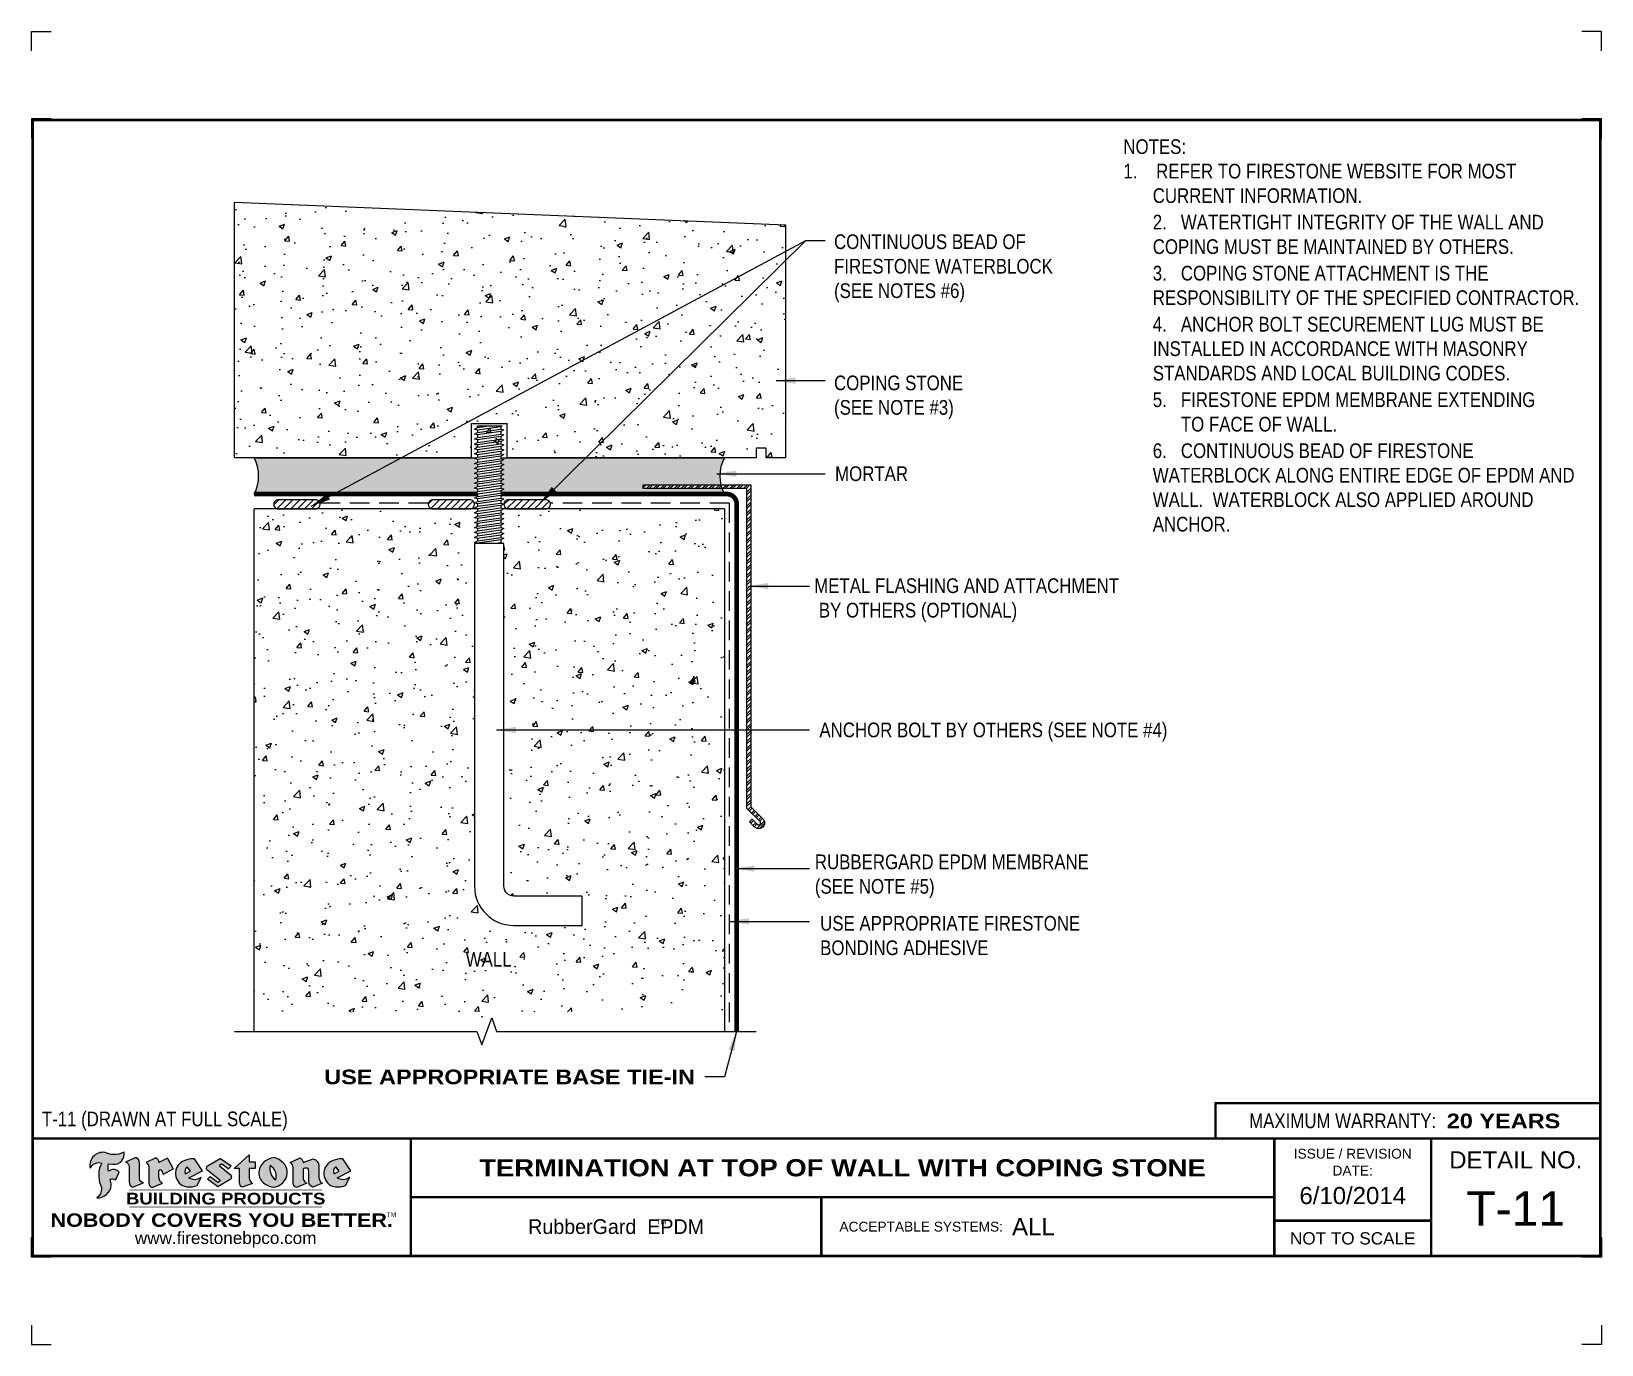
# Model space of a CAD drawing. Header units: inches. Extents: x 277.4 to 297.5, y -77.1 to -60.4.
import ezdxf
from ezdxf.enums import TextEntityAlignment as Align

# ---------------------------------------------------------------- set-up
doc = ezdxf.new("R2010")
doc.units = ezdxf.units.IN
doc.header["$MEASUREMENT"] = 0
doc.linetypes.add('HIDDEN', pattern=[0.375, 0.25, -0.125])
doc.layers.get('0').update_dxf_attribs({"linetype": 'CONTINUOUS'})
doc.layers.get('DEFPOINTS').update_dxf_attribs({"linetype": 'CONTINUOUS'})
for name, color, linetype in [('FSBP-ACCESSORY-OTHER', 7, 'CONTINUOUS'), ('FSBP-ADHESIVE', 1, 'HIDDEN'), ('FSBP-ANNO-NOTE', 7, 'CONTINUOUS'), ('FSBP-MEMBRANE', 7, 'CONTINUOUS'), ('FSBP-SEALANTS', 1, 'CONTINUOUS'), ('FSBP-TTLB', 7, 'CONTINUOUS'), ('FSBP-TTLB-BORDER', 7, 'CONTINUOUS'), ('FSBP-TTLB-TEXT', 7, 'CONTINUOUS'), ('FSBP-WALL-CURB', 9, 'CONTINUOUS')]:
    doc.layers.add(name, color=color, linetype=linetype)
doc.styles.add('FSBP_ARIAL', font='arial.ttf')
doc.styles.add('FSBP_ARIAL_BOLD', font='')
doc.styles.add('FSBP_ARIAL_NAR', font='ARIALN.TTF')
doc.styles.add('FSBP_BANKGOTHIC', font='bgothm.ttf')
doc.styles.get('FSBP_ARIAL_BOLD').set_extended_font_data('Arial Black')
doc.dimstyles.new('FSBP-LEADER', dxfattribs={"dimtxt": 0.1875, "dimasz": 0.25, "dimexe": 0.0625, "dimexo": 0.125, "dimgap": 0.125, "dimtad": 0, "dimtih": 1, "dimtoh": 1, "dimdec": 4, "dimzin": 0, "dimdsep": 46, "dimlunit": 4, "dimtxsty": 'FSBP_ARIAL_NAR', "dimcen": 0.09375, "dimclrd": 256, "dimclre": 256, "dimclrt": 256, "dimadec": 0, "dimazin": 0, "dimtfac": 1, "dimtdec": 4, "dimtofl": 0, "dimtmove": 0, "dimatfit": 3, "dimfxl": 1, "dimtolj": 1, "dimtzin": 0, "dimlwd": -1, "dimlwe": -1, "dimarcsym": 0})
pattern_1 = [(45, (-1.70530256582424e-13, -52.53499999999993), (-0.04419417382415922, 0.04419417382415922), [])]
pattern_2 = [(37.50000000000001, (0, 0), (-0.001212871528597826, 0.03709898567393824), [0, -0.02926601754205422, 0, -0.03273173014571853, 0, -0.03128768322752506]), (7.499999999999999, (0, 0), (0.03407520796176593, 0.05433748437582425), [0, -0.01578824630558188, 0, -0.02637792370566729, 0, -0.01010832842735425]), (327.5, (-0.02368236945837282, 0), (0.05995955944372672, 0.0001089591842659473), [0, -0.009626979454623097, 0, -0.03465712603664315, 0, -0.04524680343672856]), (317.5, (-0.02368236945837282, 0), (0.05787983812042672, 0.01689872926289348), [0, -0.004813489727311548, 0, -0.02271967151291051, 0, -0.02599284452748236])]

msp = doc.modelspace()

# ---------------------------------------------------------------- texts
at = {"layer": 'DEFPOINTS', "style": 'FSBP_ARIAL_NAR'}
msp.add_text('T-11 (DRAWN AT FULL SCALE)', height=0.1875, dxfattribs=at).set_placement((277.5798584845293, -74.23903783689737), align=Align.MIDDLE_LEFT)
at = {"layer": 'FSBP-ANNO-NOTE', "style": 'FSBP_ARIAL_NAR'}
for s, p in [('MORTAR', (287.7000577667993, -66.00395277921065)), ('ANCHOR BOLT BY OTHERS (SEE NOTE #4)', (287.5000577667993, -69.27427879735559))]:
    msp.add_text(s, height=0.1875, dxfattribs=at).set_placement(p, align=Align.MIDDLE_LEFT)
msp.add_text('WALL', height=0.1875, dxfattribs=at).set_placement((283.2806156800916, -72.20171550583025), align=Align.MIDDLE_CENTER)
at = {"layer": 'FSBP-ANNO-NOTE', "style": 'FSBP_ARIAL_BOLD'}
msp.add_text('USE APPROPRIATE BASE TIE-IN', height=0.1875, dxfattribs=at).set_placement((285.9126910004491, -73.7031071783244), align=Align.MIDDLE_RIGHT)
at = {"layer": 'FSBP-ANNO-NOTE', "char_height": 0.1875, "attachment_point": 1, "style": 'FSBP_ARIAL_NAR'}
for s, width, heights, insert in [('\\A1;NOTES:\\P\\pi-0.375,l0.375;1.    REFER TO FIRESTONE WEBSITE FOR MOST \\P\\pi0;CURRENT INFORMATION.\\P{\\H0.083333x;\\P\\pi-0.375;}2.   WATERTIGHT INTEGRITY OF THE WALL AND \\P\\pi0;COPING MUST BE MAINTAINED BY OTHERS.{\\H0.083333x;\\P\\pi-0.375;\\P}3.   COPING STONE ATTACHMENT IS THE RESPONSIBILITY OF THE SPECIFIED CONTRACTOR. \\P{\\H0.083333x;\\P}4.   ANCHOR BOLT SECUREMENT LUG MUST BE INSTALLED IN ACCORDANCE WITH MASONRY STANDARDS AND LOCAL BUILDING CODES. \\P{\\H0.083333x;\\P}5.   FIRESTONE EPDM MEMBRANE EXTENDING\\P\\pt0.375;      TO FACE OF WALL.\\P\\ptz;{\\H0.083333x;\\P}6.   CONTINUOUS BEAD OF FIRESTONE WATERBLOCK ALONG ENTIRE EDGE OF EPDM AND WALL.  WATERBLOCK ALSO APPLIED AROUND ANCHOR.', 5.894127664148982, [5.255050940433648], (291.3774938790048, -61.73544455437514)), ('\\A1;CONTINUOUS BEAD OF \\PFIRESTONE WATERBLOCK\\P(SEE NOTES #6)', 4.946013435772329, [1.001713698668027], (287.6865743073176, -62.94891003122211)), ('\\A1;COPING STONE\\P(SEE NOTE #3)', 1.700135299910471, [0.6366493212099158], (287.6865743073176, -64.75107319494782)), ('\\A1;METAL FLASHING AND ATTACHMENT\\P BY OTHERS (OPTIONAL)', 3.978840788553498, [0.6460323486353445], (287.4331410697887, -67.33939222033587)), ('\\A1;RUBBERGARD EPDM MEMBRANE\\P(SEE NOTE #5)', 4.592318611241353, [0.6366493212099158], (287.4418775158811, -70.86412647213547)), ('USE APPROPRIATE FIRESTONE BONDING ADHESIVE', 4.057734987007279, [0.5937539391998188], (287.5093635418043, -71.64859623092667))]:
    msp.add_mtext_dynamic_manual_height_columns(s, width=width, gutter_width=5, heights=heights, dxfattribs=dict(at, insert=insert))

# ---------------------------------------------------------------- blocks, each defined once
blk = doc.blocks.new('FSBP_ANCHOR BOLT')
at = {"layer": 'FSBP-ACCESSORY-OTHER', "linetype": 'Continuous', "ltscale": 1.75}
for p, q in [((-0.1484374999999716, -0.03231773300225882), (0.1664251008817814, -0.03231773300225882)), ((-0.1484374999999716, -0.05299892585999544), (-0.1484374999999716, -0.03231773300225882)), ((-0.1484374999999716, -0.08456619287725431), (-0.1484374999999716, -0.1158161928772472)), ((-0.1484374999999716, -0.1473834598945061), (-0.1484374999999716, -0.178633459894499)), ((0.1484375, -0.04215547859151769), (0.1484375, -0.0734054785915319)), ((0.1484375, -0.1049727456087695), (0.1484375, -0.1362227456087837)), ((0.1484375, -0.1677900126260212), (0.1484375000000284, -0.1990400126260283)), ((-0.1484374999999716, -0.2102007269117578), (-0.1484374999999716, -0.2414507269117507)), ((-0.1484374999999716, -0.2730179939290096), (-0.1484374999999716, -0.3042679939290025)), ((-0.1484374999999716, -0.3358352609462614), (-0.1484374999999716, -0.3670852609462543)), ((-0.1484374999999716, -0.3986525279635131), (-0.1484374999999716, -0.429902527963506)), ((0.1484375, -0.230607279643273), (0.1484375000000284, -0.2618572796432801)), ((0.1484375, -0.2934245466605248), (0.1484375, -0.324674546660539)), ((0.1484375, -0.3562418136777765), (0.1484375000000284, -0.3874918136777836)), ((-0.1484374999999716, -0.4614697949807649), (-0.1484374999999716, -0.4927197949807578)), ((-0.1484374999999716, -0.5242870619980167), (-0.1484374999999716, -0.5555370619980096)), ((-0.1484374999999716, -0.5871043290152684), (-0.1484374999999716, -0.6183543290152613)), ((0.1484375, -0.4190590806950283), (0.1484375000000284, -0.4503090806950354)), ((0.1484375, -0.4818763477122801), (0.1484375000000284, -0.5131263477122872)), ((0.1484375, -0.5446936147295318), (0.1484375, -0.575943614729546)), ((-0.1484374999999716, -0.6499215960325202), (-0.1484374999999716, -0.6811715960325131)), ((-0.1484374999999716, -0.712738863049772), (-0.1484374999999716, -0.7439888630497649)), ((-0.1484374999999716, -0.7755561300670237), (-0.1484374999999716, -0.8068061300670166)), ((0.1484375, -0.6075108817467836), (0.1484375000000284, -0.6387608817467907)), ((0.1484375, -0.6703281487640353), (0.1484375000000284, -0.7015781487640425)), ((0.1484375, -0.7331454157812871), (0.1484375000000284, -0.7643954157812942)), ((0.1484375, -0.7959626827985389), (0.1484375000000284, -0.827212682798546)), ((-0.1484374999999716, -0.8383733970842755), (-0.1484374999999716, -0.8696233970842684)), ((-0.1484374999999716, -0.9011906641015273), (-0.1484374999999716, -0.9324406641015202)), ((-0.1484374999999716, -0.964007931118779), (-0.1484374999999716, -0.9952579311187719)), ((0.1484375, -0.8587799498157906), (0.1484375000000284, -0.8900299498157977)), ((0.1484375, -0.9215972168330424), (0.1484375000000284, -0.9528472168330495)), ((0.1484375, -0.9844144838502942), (0.1484375000000284, -1.015664483850301)), ((-0.1484374999999716, -1.026825198136031), (-0.1484374999999716, -1.058075198136024)), ((-0.1484374999999716, -1.089642465153283), (-0.1484374999999716, -1.120892465153275)), ((-0.1484374999999716, -1.152459732170534), (-0.1484374999999716, -1.183709732170527)), ((0.1484375, -1.047231750867546), (0.1484375000000284, -1.078481750867553)), ((0.1484375, -1.110049017884798), (0.1484375000000284, -1.141299017884805)), ((0.1484375, -1.172866284902049), (0.1484375000000284, -1.204116284902057)), ((-0.1484374999999716, -1.215276999187786), (-0.1484374999999716, -1.246526999187779)), ((-0.1484374999999716, -1.278094266205038), (-0.1484374999999716, -1.309344266205031)), ((-0.1484374999999716, -1.34091153322229), (-0.1484374999999716, -1.372161533222283)), ((0.1484375, -1.235683551919301), (0.1484375000000284, -1.266933551919308)), ((0.1484375, -1.298500818936553), (0.1484375000000284, -1.32975081893656)), ((0.1484375, -1.361318085953805), (0.1484375000000284, -1.392568085953812)), ((-0.1484374999999716, -1.403728800239541), (-0.1484374999999716, -1.434978800239534)), ((-0.1484374999999716, -1.466546067256793), (-0.1484374999999716, -1.497796067256786)), ((-0.1484374999999716, -1.529363334274045), (-0.1484374999999716, -1.532317733002259)), ((0.1484375, -1.424135352971057), (0.1484375, -1.455385352971071)), ((0.1484375, -1.486952619988308), (0.1484375, -1.518202619988323))]:
    blk.add_line(p, q, dxfattribs=at)
at = {"layer": 'FSBP-ACCESSORY-OTHER'}
for points in [[(0.1664251008817814, -0.03231773300225882), (0.1484375, -0.04215547859151769), (-0.1484374999999716, -0.08456619287725431), (-0.1874999999999716, -0.07436291651148252), (-0.1484374999999716, -0.05299892585999544), (-0.003669149995829457, -0.03231773300225882)], [(0.04963170890243873, -1.532317733002259), (0.1484375000000284, -1.518202619988315), (0.1875000000000284, -1.528405896354087), (0.1803474917649339, -1.532317733002259)]]:
    blk.add_lwpolyline(points, dxfattribs=at)
for points in [[(0.1484375, -0.1049727456087695), (-0.1484374999999716, -0.1473834598945061), (-0.1874999999999716, -0.1371801835287343), (-0.1484374999999716, -0.1158161928772472), (0.1484375000000284, -0.0734054785915248), (0.1875000000000284, -0.08360875495729658)], [(0.1484375, -0.1677900126260212), (-0.1484374999999716, -0.2102007269117578), (-0.1874999999999716, -0.1999974505459861), (-0.1484374999999716, -0.178633459894499), (0.1484375000000284, -0.1362227456087766), (0.1875000000000284, -0.1464260219745483)], [(0.1484375, -0.230607279643273), (-0.1484374999999716, -0.2730179939290096), (-0.1874999999999716, -0.2628147175632378), (-0.1484374999999716, -0.2414507269117507), (0.1484375000000284, -0.1990400126260283), (0.1875000000000284, -0.2092432889918001)], [(0.1484375, -0.2934245466605248), (-0.1484374999999716, -0.3358352609462614), (-0.1874999999999716, -0.3256319845804896), (-0.1484374999999716, -0.3042679939290025), (0.1484375000000284, -0.2618572796432801), (0.1875000000000284, -0.2720605560090519)], [(0.1484375, -0.3562418136777765), (-0.1484374999999716, -0.3986525279635131), (-0.1874999999999716, -0.3884492515977414), (-0.1484374999999716, -0.3670852609462543), (0.1484375000000284, -0.3246745466605319), (0.1875000000000284, -0.3348778230263036)], [(0.1484375, -0.4190590806950283), (-0.1484374999999716, -0.4614697949807649), (-0.1874999999999716, -0.4512665186149931), (-0.1484374999999716, -0.429902527963506), (0.1484375000000284, -0.3874918136777836), (0.1875000000000284, -0.3976950900435554)], [(0.1484375, -0.4818763477122801), (-0.1484374999999716, -0.5242870619980167), (-0.1874999999999716, -0.5140837856322449), (-0.1484374999999716, -0.4927197949807578), (0.1484375000000284, -0.4503090806950354), (0.1875000000000284, -0.4605123570608072)], [(0.1484375, -0.5446936147295318), (-0.1484374999999716, -0.5871043290152684), (-0.1874999999999716, -0.5769010526494966), (-0.1484374999999716, -0.5555370619980096), (0.1484375000000284, -0.5131263477122872), (0.1875000000000284, -0.5233296240780589)], [(0.1484375, -0.6075108817467836), (-0.1484374999999716, -0.6499215960325202), (-0.1874999999999716, -0.6397183196667484), (-0.1484374999999716, -0.6183543290152613), (0.1484375000000284, -0.5759436147295389), (0.1875000000000284, -0.5861468910953107)], [(0.1484375, -0.6703281487640353), (-0.1484374999999716, -0.712738863049772), (-0.1874999999999716, -0.7025355866840002), (-0.1484374999999716, -0.6811715960325131), (0.1484375000000284, -0.6387608817467907), (0.1875000000000284, -0.6489641581125625)], [(0.1484375, -0.7331454157812871), (-0.1484374999999716, -0.7755561300670237), (-0.1874999999999716, -0.765352853701252), (-0.1484374999999716, -0.7439888630497649), (0.1484375000000284, -0.7015781487640425), (0.1875000000000284, -0.7117814251298142)], [(0.1484375, -0.7959626827985389), (-0.1484374999999716, -0.8383733970842755), (-0.1874999999999716, -0.8281701207185037), (-0.1484374999999716, -0.8068061300670166), (0.1484375000000284, -0.7643954157812942), (0.1875000000000284, -0.774598692147066)], [(0.1484375, -0.8587799498157906), (-0.1484374999999716, -0.9011906641015273), (-0.1874999999999716, -0.8909873877357555), (-0.1484374999999716, -0.8696233970842684), (0.1484375000000284, -0.827212682798546), (0.1875000000000284, -0.8374159591643178)], [(0.1484375, -0.9215972168330424), (-0.1484374999999716, -0.964007931118779), (-0.1874999999999716, -0.9538046547530072), (-0.1484374999999716, -0.9324406641015202), (0.1484375000000284, -0.8900299498157977), (0.1875000000000284, -0.9002332261815695)], [(0.1484375, -0.9844144838502942), (-0.1484374999999716, -1.026825198136031), (-0.1874999999999716, -1.016621921770259), (-0.1484374999999716, -0.9952579311187719), (0.1484375000000284, -0.9528472168330495), (0.1875000000000284, -0.9630504931988213)], [(0.1484375, -1.047231750867546), (-0.1484374999999716, -1.089642465153283), (-0.1874999999999716, -1.079439188787511), (-0.1484374999999716, -1.058075198136024), (0.1484375000000284, -1.015664483850301), (0.1875000000000284, -1.025867760216073)], [(0.1484375, -1.110049017884798), (-0.1484374999999716, -1.152459732170534), (-0.1874999999999716, -1.142256455804763), (-0.1484374999999716, -1.120892465153275), (0.1484375000000284, -1.078481750867553), (0.1875000000000284, -1.088685027233325)], [(0.1484375, -1.172866284902049), (-0.1484374999999716, -1.215276999187786), (-0.1874999999999716, -1.205073722822014), (-0.1484374999999716, -1.183709732170527), (0.1484375000000284, -1.141299017884805), (0.1875000000000284, -1.151502294250577)], [(0.1484375, -1.235683551919301), (-0.1484374999999716, -1.278094266205038), (-0.1874999999999716, -1.267890989839266), (-0.1484374999999716, -1.246526999187779), (0.1484375000000284, -1.204116284902057), (0.1875000000000284, -1.214319561267828)], [(0.1484375, -1.298500818936553), (-0.1484374999999716, -1.34091153322229), (-0.1874999999999716, -1.330708256856518), (-0.1484374999999716, -1.309344266205031), (0.1484375000000284, -1.266933551919308), (0.1875000000000284, -1.27713682828508)], [(0.1484375, -1.361318085953805), (-0.1484374999999716, -1.403728800239541), (-0.1874999999999716, -1.39352552387377), (-0.1484374999999716, -1.372161533222283), (0.1484375000000284, -1.32975081893656), (0.1875000000000284, -1.339954095302332)], [(0.1484375, -1.424135352971057), (-0.1484374999999716, -1.466546067256793), (-0.1874999999999716, -1.456342790891021), (-0.1484374999999716, -1.434978800239534), (0.1484375000000284, -1.392568085953812), (0.1875000000000284, -1.402771362319584)], [(0.1484375, -1.486952619988308), (-0.1484374999999716, -1.529363334274045), (-0.1874999999999716, -1.519160057908273), (-0.1484374999999716, -1.497796067256786), (0.1484375000000284, -1.455385352971064), (0.1875000000000284, -1.465588629336835)]]:
    blk.add_lwpolyline(points, close=True, dxfattribs=at)
at = {"layer": 'FSBP-ACCESSORY-OTHER', "linetype": 'Continuous', "ltscale": 1.75}
blk.add_lwpolyline([(-0.1874999999999716, -1.532317733002259), (-0.1875, -5.907317733002252, 0.414213562373095), (0.3125, -6.407317733002259), (1.187500000000028, -6.407317733002259), (1.187500000000028, -6.032317733002259), (0.3125, -6.032317733002259, -0.414213562373095), (0.1875, -5.907317733002252), (0.1875000000000284, -1.532317733002259)], format="xyb", close=True, dxfattribs=at)
blk = doc.blocks.new('TTLB-EPDM_1')
at = {"layer": 'FSBP-TTLB-TEXT'}
h = blk.add_hatch(color=1, dxfattribs=at)
edge = h.paths.add_edge_path()
edge.add_arc((1.037309769669573, -0.1982514792917306), 0.1319107607348553, 264.0410451462098, 370.3106169565175)
edge.add_arc((1.027551646585694, 0.1214293576525799), 0.3273056962876235, 270.05058356628535, 295.23459397187514, ccw=False)
edge.add_arc((1.022801957313345, -0.06680179986895154), 0.1391656561713503, 249.3281275763668, 272.0749124149863, ccw=False)
edge.add_line((0.9736743133014443, -0.1970076156048179), (0.9474927838574558, -0.1852745150568325))
edge.add_arc((0.8939498971398288, -0.3394262635682071), 0.1631857907024099, 70.84590087378872, 194.3325259843273)
edge.add_arc((0.8444260109029493, -0.4259936440910768), 0.1179914261095279, 70.96950098067128, 156.9641407594482, ccw=False)
edge.add_arc((1.153141409296894, -0.4684497516079468), 0.3110405457095052, 150.3231137483159, 203.2084295854517)
edge.add_arc((0.7562495500622943, -0.6412608153899899), 0.1218587156617311, 0.8849157075190988, 24.34668939894999, ccw=False)
edge.add_arc((0.7493781665697374, -0.6475258110744375), 0.1289731377238325, -58.36655102076742, 3.6216782311386737, ccw=False)
edge.add_arc((0.8256699029544474, -0.5792158350996106), 0.1783301886510354, 267.2205474105585, 354.1381621173521)
edge.add_arc((0.7903121048625305, -0.6011409294291745), 0.212787892960859, 0.9996158580669322, 21.00503380861244)
edge.add_arc((1.01880712263941, -0.5666691048185161), 0.05136395668415847, 40.82117713173261, 125.52727787225791, ccw=False)
edge.add_line((1.057676976260041, -0.5330924682126437), (1.102776947655911, -0.4308018311949837))
edge.add_arc((1.040858222524664, -0.4699705673995949), 0.07326744446031509, 32.31675181867256, 66.31481236598174)
edge.add_arc((1.032262518825329, -0.5063316993097662), 0.1102246948011782, 69.8179132332389, 125.254734720681)
edge.add_arc((1.127708877207287, -0.368959353531244), 0.1659710644737306, 164.1569669952081, 196.5811013160487, ccw=False)
edge.add_line((0.9680425188342383, -0.3236487780942383), (1.023615334387159, -0.3294494641845773))
h = blk.add_hatch(color=1, dxfattribs=at)
edge = h.paths.add_edge_path()
edge.add_line((1.275239419159561, -0.6223407783464694), (1.415345367376062, -0.5660418822574371))
edge.add_arc((1.421019305783958, -0.5090099247487757), 0.05731350411836949, 181.9717871001989, 264.31851000495806, ccw=False)
edge.add_line((1.363739737527226, -0.5109819325197265), (1.363412352251203, -0.3102363679013962))
edge.add_arc((1.294263659668751, -0.3103491388303989), 0.06914878453844908, 0.0934405599591014, 72.42834396969012)
edge.add_line((1.315139561173908, -0.2444268274366692), (1.186839444240604, -0.3024209471341379))
edge.add_arc((1.175246268095289, -0.3585110609420917), 0.05727567197445628, -0.017399788185912257, 78.322067691347, ccw=False)
edge.add_line((1.232521937428658, -0.3585284546236807), (1.232574268422297, -0.555126496687123))
edge.add_arc((1.305699496415486, -0.5558575689677219), 0.07312888236350451, 179.4272023230205, 245.3845503102953)
h = blk.add_hatch(color=1, dxfattribs=at)
edge = h.paths.add_edge_path()
edge.add_line((1.792026821926584, -0.3839679064720229), (1.722158956877934, -0.2518542302253621))
edge.add_arc((1.720119655279638, -0.2529327078887852), 0.002306916790721817, 27.87197133405656, 117.3766794470751)
edge.add_line((1.719058846382097, -0.250884159729182), (1.610638460368705, -0.3070279753467702))
edge.add_arc((1.547088841662962, -0.3061026658494403), 0.06355635479880145, 359.165808011073, 425.8793658831422)
edge.add_line((1.573061729235633, -0.2480956029480268), (1.446879247402876, -0.3051325108639702))
edge.add_arc((1.407812067100189, -0.370357133046621), 0.07602957263902092, -3.441403975725109, 59.07992244284969, ccw=False)
edge.add_line((1.483704536400296, -0.3749210150788969), (1.483704536400296, -0.5723838140635706))
edge.add_arc((1.54053746518044, -0.568254406115083), 0.05698275005415228, 184.1557352478595, 255.3066498366543)
edge.add_line((1.526084036778343, -0.6233736605654059), (1.657291340682093, -0.570650514527486))
edge.add_arc((1.688298576827198, -0.5021390388423987), 0.0752015358480571, 207.5160880841914, 245.649226723163, ccw=False)
edge.add_arc((1.721050197024907, -0.4914488168456328), 0.1093332836229113, 179.4823365255141, 204.5537900001094, ccw=False)
edge.add_line((1.611721375809452, -0.4904610114968335), (1.611721375809452, -0.4126404716788983))
edge.add_arc((1.628589765097195, -0.414159299036043), 0.01693662875851176, 28.356188110622725, 174.8549701683585, ccw=False)
edge.add_arc((1.627340435522395, -0.4197189881350504), 0.02111886817708033, 22.216893572439517, 40.10213956426492, ccw=False)
edge.add_line((1.646891420738257, -0.4117336534413738), (1.666638796144639, -0.4549750258192233))
edge.add_arc((1.668737246926742, -0.4540167099035481), 0.002306916790685496, 204.545128184284, 299.6323508190091)
edge.add_line((1.669877862091766, -0.4560219186518992), (1.791128135493295, -0.3870515928837648))
edge.add_line((1.791128135493295, -0.3870515928837648), (1.792026821926584, -0.3839679064720229))
h = blk.add_hatch(color=1, dxfattribs=at)
h.paths.add_polyline_path([(2.063388732080512, -0.2583237030618903, 0.02524281661523788), (2.025024361750752, -0.2610532129309178, 0.1213611957758757), (1.901773912052249, -0.3008158885520373, 0.6151668103976068), (1.93274136141747, -0.6099060679591872, 0.05306812109568645), (1.967936229862175, -0.617865745600497, 0.1150932231766138), (2.099126721549737, -0.5994933789882708), (2.151195569562105, -0.4944891916583316, -0.08755405562188731), (2.104230609512001, -0.5187113292177372, -0.265591761123442), (1.992692314386659, -0.5010701623316862), (2.165347897647223, -0.4141184325909109, 0.4518949533370738), (2.166222728871162, -0.4107679608846269)])
h.paths.add_polyline_path([(2.014217313945437, -0.4188965037300676), (1.951113654018855, -0.4515330109460507, -0.3720533890450154), (1.973177450672722, -0.3607130665457561)], flags=16)
h = blk.add_hatch(color=1, dxfattribs=at)
edge = h.paths.add_edge_path()
edge.add_arc((2.260407392426802, -0.3775796671688782), 0.04152450223225729, 123.20805433950699, 232.2027298779723, ccw=False)
edge.add_line((2.237665217914071, -0.3428366421988329), (2.393535971665983, -0.2540943745380986))
edge.add_arc((2.394677353533142, -0.2560991469722482), 0.002306916790741334, 55.64644466176611, 119.65426054492559, ccw=False)
edge.add_line((2.395979141996861, -0.2541946229174954), (2.531809646140459, -0.3470380726374032))
edge.add_arc((2.530468902927946, -0.3489153772789875), 0.002306916790700397, -42.731101238422525, 54.4661353739603, ccw=False)
edge.add_line((2.532163440279987, -0.3504807552658491), (2.498457913851155, -0.3869673252714421))
edge.add_arc((2.496763376499139, -0.3854019472845934), 0.002306916790672934, 233.7527076894875, 317.26889876138785, ccw=False)
edge.add_line((2.495399362263356, -0.38726241234572), (2.413849913492982, -0.3274738082119626))
edge.add_arc((2.412485899257181, -0.3293342732731342), 0.002306916790720064, 53.75270768979358, 124.4135619297835)
edge.add_line((2.41118211687575, -0.3274311136421062), (2.382933981293377, -0.346782838468144))
edge.add_arc((2.38423776367478, -0.3486859980991606), 0.002306916790694898, 124.4135619293799, 231.8459020253626)
edge.add_line((2.382812599816248, -0.3505000469010184), (2.519899969301207, -0.4581994452042721))
edge.add_arc((2.494247019847682, -0.4908523236374461), 0.04152450223225742, -55.21225898295222, 51.84590202520428, ccw=False)
edge.add_line((2.517938320565804, -0.5249552055672808), (2.364434947484597, -0.6179520922513717))
edge.add_arc((2.36323960192349, -0.6159790200102006), 0.002306916790726996, 233.2955624372927, 301.20872157023314, ccw=False)
edge.add_line((2.361860787187538, -0.6178285429225383), (2.231266621301074, -0.5204709167214361))
edge.add_arc((2.232647938930649, -0.5186232623475259), 0.002306916790697672, 135.5134179846393, 233.21798691998708, ccw=False)
edge.add_line((2.231002150870836, -0.5170067083764565), (2.262839375599356, -0.4845937328397696))
edge.add_arc((2.264485163659225, -0.4862102868108537), 0.002306916790748497, 53.0352839999411, 135.513417985369, ccw=False)
edge.add_line((2.265872365996302, -0.4843670465239001), (2.361834678328762, -0.5565872257804898))
edge.add_arc((2.363221880665761, -0.5547439854936304), 0.002306916790627066, 233.0352840000685, 302.2362632414394)
edge.add_line((2.36445241715569, -0.5566953042850713), (2.39428499383348, -0.5378823484768844))
edge.add_arc((2.393054457343549, -0.5359310296853765), 0.002306916790685166, 302.2362632406177, 412.2027298768422)
edge.add_line((2.394468296066179, -0.5341081404551886), (2.234958295420142, -0.4103916733127022))
h = blk.add_hatch(color=1, dxfattribs=at)
edge = h.paths.add_edge_path()
edge.add_line((2.763460561272041, -0.2072496393923444), (2.763460561272041, -0.2969520779963801))
edge.add_arc((2.765767478062699, -0.2969520779963943), 0.00230691679065842, 179.9999999996471, 269.9999999996471)
edge.add_line((2.765767478062685, -0.2992589947870528), (2.835417693520355, -0.2992589947870528))
edge.add_arc((2.835417693520355, -0.3015659115777538), 0.002306916790701052, 0, 90, ccw=False)
edge.add_line((2.837724610311056, -0.3015659115777538), (2.837724610311056, -0.3790761307453892))
edge.add_arc((2.83541769352037, -0.3790761307453749), 0.002306916790686842, 269.99999999964706, 359.99999999964706, ccw=False)
edge.add_line((2.835417693520355, -0.3813830475360618), (2.765767478062685, -0.3813830475360618))
edge.add_arc((2.765767478062699, -0.3836899643267202), 0.00230691679065842, 90.00000000035294, 180.0000000003529)
edge.add_line((2.763460561272041, -0.3836899643267344), (2.763460561272041, -0.5033995910642801))
edge.add_arc((2.836735953378943, -0.5071368822038516), 0.07337063740681413, 177.0802527808789, 245.3249543133826)
edge.add_line((2.806105814540615, -0.5738080530967267), (2.674529557384915, -0.6226036013049594))
edge.add_arc((2.708610405062069, -0.564298408791804), 0.06753517344606039, 177.0345319916277, 239.6926428024901, ccw=False)
edge.add_line((2.641165668230087, -0.560804539009709), (2.641165668230087, -0.3836899643267344))
edge.add_arc((2.638858751439429, -0.3836899643267202), 0.00230691679065842, 359.9999999996471, 449.999999999647)
edge.add_line((2.638858751439443, -0.3813830475360618), (2.572857950769389, -0.3813830475360618))
edge.add_line((2.572857950769389, -0.3813830475360618), (2.763460561272041, -0.2072496393923444))
h = blk.add_hatch(color=1, dxfattribs=at)
edge = h.paths.add_edge_path(flags=16)
edge.add_arc((2.940363509127394, -0.4847985213681437), 0.1684614578629418, 344.5558804047865, 417.0140046669545)
edge.add_arc((3.194458079644619, -0.3883534532477785), 0.1684614578629414, 164.5558804047864, 237.0140046669546)
edge = h.paths.add_edge_path()
edge.add_arc((3.069375116502199, -0.4399344555144872), 0.1828726885096673, 136.0914512150047, 191.213418978326)
edge.add_arc((3.064939550433406, -0.4318234379590333), 0.1803148804748503, 194.0167254156723, 240.6663730831859)
edge.add_arc((3.098047041778981, -0.3845058757092554), 0.2378525180183701, 239.2975390661776, 264.2889872773176)
edge.add_arc((3.04884478212623, -0.4190232383793012), 0.203760689247156, 277.1986764832036, 326.503572961274)
edge.add_arc((3.077739326803546, -0.4341046616465112), 0.171374865791709, 325.3768876809902, 406.3828327799087)
edge.add_arc((3.011839488065919, -0.4896144380417797), 0.2571945645850002, 44.28462553519766, 73.82901434867304)
edge.add_arc((3.117152499586992, -0.4983433120546693), 0.2579560664039132, 97.50292863483666, 134.1039137579027)
h = blk.add_hatch(color=1, dxfattribs=at)
edge = h.paths.add_edge_path()
edge.add_line((3.322690228557462, -0.5721896537377091), (3.322690228557462, -0.3749210150788969))
edge.add_arc((3.246797759257384, -0.3703571330465745), 0.076029572638996, 356.5585960242387, 419.0799224428129)
edge.add_line((3.285864939560099, -0.3051325108639702), (3.412047421392799, -0.2480956029480268))
edge.add_arc((3.386074533820159, -0.3061026658494941), 0.06355635479883807, 0.3962622833877276, 65.87936588318718, ccw=False)
edge.add_line((3.449629368605429, -0.3056631084210863), (3.580526418688805, -0.2593848434574539))
edge.add_arc((3.555744121700958, -0.3530904070730321), 0.09692726601172152, 2.366977007666776, 75.18615851992018, ccw=False)
edge.add_line((3.652588689330287, -0.3490873311063041), (3.652588689330287, -0.4883770011386872))
edge.add_arc((3.761877549389556, -0.4914934052703811), 0.1093332836229047, 178.3666365323574, 204.5537900000422)
edge.add_arc((3.729125929191727, -0.5021836272670953), 0.07520153584796169, 207.5160880841711, 245.2240541443093)
edge.add_line((3.697611150971852, -0.5704631245385627), (3.572585913552643, -0.6207021253773775))
edge.add_arc((3.59534718600759, -0.5526356419907701), 0.07177131519198746, 180.3328587115751, 251.51018566665869, ccw=False)
edge.add_line((3.523577081955409, -0.5530525936986663), (3.523577081955409, -0.4153032515383615))
edge.add_arc((3.486319529276879, -0.4148773504126441), 0.0372599868942854, 359.3450650296066, 449.0500281941028)
edge.add_arc((3.482769874121713, -0.4419622099033496), 0.06447454900600783, 86.29402372314017, 119.8211331593848)
edge.add_line((3.450707067966732, -0.3860252459975726), (3.450707067966732, -0.4904610114968335))
edge.add_arc((3.560035889182251, -0.491448816845647), 0.1093332836229751, 179.4823365255069, 204.5537900001023)
edge.add_arc((3.527284268984408, -0.5021390388424952), 0.07520153584796385, 207.5160880841699, 245.6492267231416)
edge.add_line((3.496277032839316, -0.570650514527486), (3.365069728935509, -0.6233736605654059))
edge.add_arc((3.37950248606194, -0.5682868177318081), 0.05694615642555727, 183.9298782390169, 255.318496325343, ccw=False)
h = blk.add_hatch(color=1, dxfattribs=at)
h.paths.add_polyline_path([(3.957695472291277, -0.2583237030618903, 0.02524281661523822), (3.919331101961575, -0.2610532129309178, 0.1085638477195505), (3.807890832595604, -0.2939221658134414, 0.6425897848490651), (3.827048101628293, -0.6099060679591872, 0.05306812109569052), (3.862242970072884, -0.617865745600497, 0.1150932231766133), (3.993433461760503, -0.5994933789882708), (4.045502309772871, -0.4944891916583316, -0.08755405562189084), (3.998537349722767, -0.5187113292177372, -0.2655917611234366), (3.886999054597368, -0.5010701623316862), (4.059654637857989, -0.4141184325909109, 0.4518949533370731), (4.060529469081928, -0.4107679608846269)])
h.paths.add_polyline_path([(3.90852405415626, -0.4188965037300676), (3.845420394229677, -0.4515330109460507, -0.3720533890450147), (3.867484190883488, -0.3607130665457561)], flags=16)
at = {"layer": 'DEFPOINTS', "linetype": 'Continuous', "ltscale": 1.75}
for points in [[(-0.015625, 13.88083333333333), (-0.015625, 14.13083333333333), (0.234375, 14.13083333333333)], [(20.01562500000003, 13.88083333333333), (20.01562500000003, 14.13083333333333), (19.76562500000003, 14.13083333333333)], [(-0.015625, -2.380833333333342), (-0.015625, -2.630833333333342), (0.234375, -2.630833333333342)], [(20.01562500000003, -2.380833333333342), (20.01562500000003, -2.630833333333342), (19.76562500000003, -2.630833333333342)]]:
    blk.add_lwpolyline(points, dxfattribs=at)
at = {"layer": 'DEFPOINTS', "color": 1}
for points in [[(0.234375, 13.015625), (-0.015625, 13.015625), (-0.015625, 12.765625)], [(20.015625, 12.765625), (20.015625, 13.015625), (19.765625, 13.015625)], [(0.234375, -1.515625), (-0.015625, -1.515625), (-0.015625, -1.265625)], [(20.015625, -1.265625), (20.015625, -1.515625), (19.765625, -1.515625)]]:
    blk.add_lwpolyline(points, dxfattribs=at)
at = {"layer": 'FSBP-TTLB', "const_width": 0.03125}
blk.add_lwpolyline([(15.09028770518938, 0), (20, 0), (20, 0.4512598240669945), (15.09028770518938, 0.4512598240669945)], close=True, dxfattribs=at)
for points in [[(0, 0), (0, -1.5), (20, -1.5), (20, 0), (0, 0)], [(4.825208527206769, 0), (4.825208527206769, -0.75)], [(15.84028770518938, 0), (15.84028770518938, -1.5)], [(17.84110496735593, 0), (17.84110496735593, -1.5)], [(20, 0), (20, -1.5)], [(4.825208527206769, -0.75), (15.84028770518938, -0.75)], [(4.825208527206769, -0.75), (4.825208527206769, -1.5)], [(15.84028770518938, -1.048740175933006), (17.84110496735593, -1.048740175933006)]]:
    blk.add_lwpolyline(points, dxfattribs=at)
at = {"layer": 'FSBP-TTLB-BORDER', "const_width": 0.03125}
blk.add_lwpolyline([(20, 0), (20, 13), (0, 13), (0, 0)], dxfattribs=at)
at = {"layer": 'FSBP-TTLB-TEXT', "color": 1}
blk.add_line((0.7358432058323388, -0.379822754145593), (0.7358432058323388, -0.379822754145593), dxfattribs=at)
for points in [[(1.023615323725323, -0.3294494630716969, 0.5000510906601082), (1.167090420776901, -0.1746414942047778, -0.1103304102359608), (1.027840608309816, -0.2058762110801382, -0.09957876667165425), (0.9736743133014443, -0.1970076156048179), (0.9474927838574558, -0.1852745150568325, 0.5978159689075124), (0.7358432058323388, -0.379822754145593, -0.3938834584182213), (0.8828996422548698, -0.3144510229727047, 0.2349406564350952), (0.86727108227484, -0.5910237178633082, -0.1027304183841549), (0.8780937320133262, -0.6393788197974146, -0.2772692352614086), (0.8170223912655956, -0.7573362346216896, 0.3985429150902959), (1.003067614090241, -0.5974286950643517, 0.0875124847930418), (0.9889600163401155, -0.5248671157293501, -0.3874031597924062), (1.057676976260041, -0.5330924682126437), (1.102776947655911, -0.4308018311949837, 0.1494423498871741), (1.07029056398062, -0.4028746979725923, 0.2467195073738216), (0.9686394281704906, -0.4163228904100862, -0.1424285161541127), (0.9680425188342383, -0.3236487780942383), (1.023615334387159, -0.3294494641845773)], [(2.166222728871162, -0.4107679608846269), (2.063388732080512, -0.2583237030618903, 0.02524281661523788), (2.025024361750752, -0.2610532129309178, 0.1085638477195265), (1.913584092384895, -0.2939221658134414, 0.6425897848491228), (1.93274136141747, -0.6099060679591872, 0.05306812109568648), (1.967936229862175, -0.617865745600497, 0.1150932231766137), (2.099126721549737, -0.5994933789882708), (2.151195569562105, -0.4944891916583316, -0.0875540556218873), (2.104230609512001, -0.5187113292177372, -0.2655917611234418), (1.992692314386659, -0.5010701623316862), (2.165347897647223, -0.4141184325909109)], [(2.763460561272041, -0.2072496393923444), (2.763460561272041, -0.2969520779963801, 0.4142135623730958), (2.765767478062685, -0.2992589947870528), (2.835417693520355, -0.2992589947870528, -0.414213562373095), (2.837724610311056, -0.3015659115777538), (2.837724610311056, -0.3790761307453892, -0.4142135623730938), (2.835417693520355, -0.3813830475360618), (2.765767478062685, -0.3813830475360618, 0.4142135623730958), (2.763460561272041, -0.3836899643267344), (2.763460561272041, -0.5033995910642801, 0.3068985753588853), (2.806105814540615, -0.5738080530967267), (2.674529557384915, -0.6226036013049594, -0.2804194150632976), (2.641165668230087, -0.560804539009709), (2.641165668230087, -0.3836899643267344, 0.414213562373095), (2.638858751439443, -0.3813830475360618), (2.572857950769389, -0.3813830475360618), (2.763460561272041, -0.2072496393923444)], [(4.060529469081928, -0.4107679608846269), (3.957695472291277, -0.2583237030618903, 0.02524281661523788), (3.919331101961575, -0.2610532129309178, 0.1085638477195265), (3.807890832595604, -0.2939221658134414, 0.6425897848491228), (3.827048101628293, -0.6099060679591872, 0.05306812109568648), (3.862242970072884, -0.617865745600497, 0.1150932231766137), (3.993433461760503, -0.5994933789882708), (4.045502309772871, -0.4944891916583316, -0.0875540556218873), (3.998537349722767, -0.5187113292177372, -0.2655917611234418), (3.886999054597368, -0.5010701623316862), (4.059654637857989, -0.4141184325909109)], [(4.059654637857989, -0.4141184325909109, 0.4518949533370731), (4.060529469081928, -0.4107679608846269, 0.4518949533370731)]]:
    blk.add_lwpolyline(points, format="xyb", dxfattribs=at)
for points in [[(1.275239419159561, -0.6223407783464694), (1.415345367376062, -0.5660418822574371, -0.3756100036733062), (1.363739737527226, -0.5109819325197265), (1.363412352251203, -0.3102363679013962, 0.3265360292958048), (1.315139561173908, -0.2444268274366692), (1.186839444240604, -0.3024209471341379, -0.3557863980845349), (1.232521937428658, -0.3585284546236807), (1.232574268422297, -0.555126496687123, 0.2960110723418457)], [(1.792026821926584, -0.3839679064720229), (1.722158956877934, -0.2518542302253621, 0.4116839150163434), (1.719058846382097, -0.250884159729182), (1.610638460368705, -0.3070279753467702, 0.2996033003794034), (1.573061729235633, -0.2480956029480268), (1.446879247402876, -0.3051325108639702, -0.2797757560995365), (1.483704536400296, -0.3749210150788969), (1.483704536400296, -0.5723838140635706, 0.320828638474519), (1.526084036778343, -0.6233736605654059), (1.657291340682093, -0.570650514527486, -0.1679398621276611), (1.621603752698661, -0.5368819723450571, -0.1098333365370753), (1.611721375809452, -0.4904610114968335), (1.611721375809452, -0.4126404716788983, -0.743334502655012), (1.64349420176768, -0.4061152228778298, -0.07819791644735608), (1.646891420738257, -0.4117336534413738), (1.666638796144639, -0.4549750258192233, 0.4404648714563479), (1.669877862091766, -0.4560219186518992), (1.791128135493295, -0.3870515928837648)], [(1.951113654018855, -0.4515330109460507), (2.014217313945437, -0.4188965037300676), (1.973177450672722, -0.3607130665457561, 0.3720533890450154)], [(2.234958295420142, -0.4103916733127022, -0.5150044486718882), (2.237665217914071, -0.3428366421988329), (2.393535971665983, -0.2540943745380986, -0.2867822934100265), (2.395979141996861, -0.2541946229174954), (2.531809646140459, -0.3470380726374032, -0.4515027974650387), (2.532163440279987, -0.3504807552658491), (2.498457913851155, -0.3869673252714421, -0.3814439164929681), (2.495399362263356, -0.38726241234572), (2.413849913492982, -0.3274738082119626, 0.3184718635035665), (2.41118211687575, -0.3274311136421062), (2.382933981293377, -0.346782838468144, 0.5064094529656681), (2.382812599816248, -0.3505000469010184), (2.519899969301207, -0.4581994452042721, -0.5043597839115849), (2.517938320565804, -0.5249552055672808), (2.364434947484597, -0.6179520922513717, -0.3053163970316367), (2.361860787187538, -0.6178285429225383), (2.231266621301074, -0.5204709167214361, -0.4541703869768119), (2.231002150870836, -0.5170067083764565), (2.262839375599356, -0.4845937328397696, -0.3762644290664977), (2.265872365996302, -0.4843670465239001), (2.361834678328762, -0.5565872257804898, 0.3114700032088108), (2.36445241715569, -0.5566953042850713), (2.39428499383348, -0.5378823484768844, 0.520381097387146), (2.394468296066179, -0.5341081404551886)], [(2.937624918725987, -0.3131105398334029, 0.2452625673097023), (2.889993533867141, -0.4754966266250307, 0.2064059665179019), (2.976604338974084, -0.5890186876871866, 0.1094800500670344), (3.074378098474654, -0.6211778035979165, 0.2185147641853038), (3.218764944843201, -0.5314757029352819, 0.3689489483072479), (3.195959963110113, -0.3100352223135445, 0.1296305888694145), (3.0834694040758, -0.242595816912754, 0.1610736375384317)], [(3.10274193015772, -0.5296595419651595, 0.3271311138286319), (3.032079658614293, -0.3434924326507627, 0.3271311138286322)], [(3.322690228557462, -0.5721896537377091), (3.322690228557462, -0.3749210150788969, 0.2797757560995341), (3.285864939560099, -0.3051325108639702), (3.412047421392799, -0.2480956029480268, -0.2937618496109166), (3.449629368605429, -0.3056631084210863), (3.580526418688805, -0.2593848434574539, -0.3288760160581939), (3.652588689330287, -0.3490873311063041), (3.652588689330287, -0.4883770011386872, 0.114762897203527), (3.662431105063263, -0.536926560769686, 0.166032965990522), (3.697611150971852, -0.5704631245385627), (3.572585913552643, -0.6207021253773775, -0.3209557512194564), (3.523577081955409, -0.5530525936986663), (3.523577081955409, -0.4153032515383615, 0.4127061514896111), (3.48693727661589, -0.3776224848030694, 0.1473421876160361), (3.450707067966732, -0.3860252459975726), (3.450707067966732, -0.4904610114968335, 0.1098333365370753), (3.460589444855941, -0.5368819723450855, 0.1679398621276611), (3.496277032839316, -0.570650514527486), (3.365069728935509, -0.6233736605654059, -0.3219729545308964), (3.322690228557462, -0.5721896537377091, 29.1476284739)], [(3.845420394229677, -0.4515330109460507), (3.90852405415626, -0.4188965037300676), (3.867484190883488, -0.3607130665457561, 0.3720533890450154)]]:
    blk.add_lwpolyline(points, format="xyb", close=True, dxfattribs=at)
at = {"layer": 'FSBP-TTLB-TEXT'}
for points, const_width in [([(1.233926579809207, -0.6584455781731435), (3.691229482685259, -0.6584455781731577)], 0.0078125), ([(10.06152282927678, -0.75), (10.06152282927678, -1.5)], 0.03125), ([(1.233926579809207, -0.8761560960495984), (3.691229482685259, -0.8761560960495842)], 0.0078125)]:
    blk.add_lwpolyline(points, dxfattribs=dict(at, const_width=const_width))
at = {"layer": 'FSBP-TTLB-TEXT', "color": 1}
for centre, start, end in [((1.789987520328282, -0.3850463841354355), 299.6323508193319, 27.87197133380463), ((2.164310260790558, -0.412058050385383), 296.7304547840455, 34.00233684987403)]:
    blk.add_arc(centre, 0.00230691679068068, start, end, dxfattribs=at)
at = {"layer": 'FSBP-TTLB-TEXT', "style": 'FSBP_ARIAL_NAR'}
blk.add_text('MAXIMUM WARRANTY:', height=0.1875, dxfattribs=at).set_placement((17.90516569312837, 0.2256299120335257), align=Align.MIDDLE_RIGHT)
at = {"layer": 'FSBP-TTLB-TEXT'}
for s, height, style, p in [('ISSUE / REVISION', 0.125, 'FSBP_ARIAL', (16.84069633627263, -0.1938496373466023)), ('DETAIL NO.', 0.21875, 'FSBP_ARIAL', (18.92055248367797, -0.2724398367368792)), ('DATE:', 0.125, 'FSBP_ARIAL', (16.84069633627263, -0.409973105348854)), ('www.firestonebpco.com', 0.15625, 'FSBP_ARIAL', (2.462578031247233, -1.268657306740124)), ('RubberGard  EPDM', 0.1875, 'FSBP_BANKGOTHIC', (7.443365678241776, -1.125)), ('TM', 0.0625, 'FSBP_BANKGOTHIC', (8.023397742165457, -1.062518816683806)), ('NOT TO SCALE', 0.15625, 'FSBP_ARIAL', (16.84069633627263, -1.274370087966503))]:
    blk.add_text(s, height=height, dxfattribs=dict(at, style=style)).set_placement(p, align=Align.MIDDLE_CENTER)
at = {"layer": 'FSBP-TTLB-TEXT', "lineweight": 18, "style": 'FSBP_ARIAL_BOLD'}
blk.add_text('BUILDING PRODUCTS', height=0.1484375, dxfattribs=at).set_placement((2.462578031247233, -0.7673008371113639), align=Align.MIDDLE_CENTER)
at = {"layer": 'FSBP-TTLB-TEXT', "color": 1}
for s, height, style, p in [('NOBODY COVERS YOU BETTER.', 0.171875, 'FSBP_ARIAL_BOLD', (2.412604263603384, -1.041650450587369)), ('TM', 0.0625, 'FSBP_BANKGOTHIC', (4.576671173373001, -0.9725745042934193))]:
    blk.add_text(s, height=height, dxfattribs=dict(at, style=style)).set_placement(p, align=Align.MIDDLE_CENTER)
at = {"layer": 'FSBP-TTLB-TEXT', "style": 'FSBP_ARIAL'}
blk.add_text('ACCEPTABLE SYSTEMS:', height=0.125, dxfattribs=at).set_placement((10.29281281591562, -1.125), align=Align.MIDDLE_LEFT)
at = {"layer": 'FSBP-TTLB-TEXT'}
for tag, height, style, p in [('MAXIMUM_WARRANTY', 0.1875, 'FSBP_ARIAL_BOLD', (18.03987100774941, 0.2240244307510579)), ('ACCPT_SYSTEMS', 0.21875, 'FSBP_ARIAL', (12.49438170418193, -1.125))]:
    blk.add_attdef(tag, text='', height=height, dxfattribs=dict(at, style=style)).set_placement(p, align=Align.MIDDLE_LEFT)
for tag, height, style, p in [('DETAIL_DESCP_LINE_1', 0.21875, 'FSBP_ARIAL_BOLD', (10.33118450231211, -0.3736318192489421)), ('ISSUE_REV_DATE', 0.21875, 'FSBP_ARIAL', (16.84069633627263, -0.7282559425942452)), ('DETAIL_NUMBER', 0.4375, 'FSBP_ARIAL', (18.91941590748775, -0.8931630692489421))]:
    blk.add_attdef(tag, text='', height=height, dxfattribs=dict(at, style=style)).set_placement(p, align=Align.MIDDLE_CENTER)

# ---------------------------------------------------------------- hatches: boundary and pattern name
h = msp.add_hatch()
h.set_pattern_fill('STEEL', color=256, scale=0.5, style=0)
h.set_pattern_definition([(45, (0, 0), (-0.04419417382415922, 0.04419417382415922), []), (45, (0, 0.03125), (-0.04419417382415922, 0.04419417382415922), [])])
h.paths.add_polyline_path([(286.624620125142, -66.14388227851714), (285.2521788325568, -66.14388227851714), (285.2521788325569, -66.1938822785171), (286.574620125142, -66.19388227851711), (286.574620125142, -70.27496334464173), (286.7425579856737, -70.44290120517354, -1), (286.7072026466143, -70.47825654423285), (286.6412254642014, -70.41227936181993), (286.605870125142, -70.44763470087923), (286.6718473075549, -70.51361188329216, 1), (286.777913324733, -70.40754586611418), (286.624620125142, -70.25425266652316)])
at = {"layer": 'FSBP-SEALANTS'}
h = msp.add_hatch(dxfattribs=at)
h.set_pattern_fill('ANSI31', color=256, scale=0.5, style=0)
h.set_pattern_definition([(45, (0.2499999999998295, -52.53499999999993), (-0.04419417382415922, 0.04419417382415922), [])])
h.paths.add_polyline_path([(281.0840098702242, -66.45118696015192, 0.8078015886698753), (281.0840098702242, -66.33652806519814), (280.5840098702242, -66.33652806519814, 0.8078015886702623), (280.5840098702241, -66.45118696015192)])
h = msp.add_hatch(dxfattribs=at)
h.set_pattern_fill('ANSI31', color=256, scale=0.5, style=0)
h.set_pattern_definition(pattern_1)
h.paths.add_polyline_path([(283.0538882327254, -66.45118696015192, 0.8078015886702399), (283.0538882327253, -66.33652806519814), (282.5538882327253, -66.33652806519814, 0.8078015886704742), (282.5538882327254, -66.451186960152)])
h = msp.add_hatch(dxfattribs=at)
h.set_pattern_fill('ANSI31', color=256, scale=0.5, style=0)
h.set_pattern_definition(pattern_1)
h.paths.add_polyline_path([(284.0215098702243, -66.45118696015194, 0.8078015886702399), (284.0215098702242, -66.33652806519817), (283.5215098702242, -66.33652806519817, 0.8078015886704742), (283.5215098702243, -66.451186960152)])
at = {"layer": 'FSBP-WALL-CURB'}
h = msp.add_hatch(dxfattribs=at)
h.set_pattern_fill('AR-CONC', color=256, scale=0.1, style=0)
h.set_pattern_definition([(49.99999999999999, (-1.70530256582424e-13, -52.53499999999993), (0.7172601826007535, -0.06275213498259512), [0.07500000000000001, -0.8250000000000001]), (355, (-1.70530256582424e-13, -52.53499999999993), (-0.138751333613, 0.7521921337000119), [0.06, -0.66]), (100.4514, (0.05977167999983024, -52.54022933999993), (0.5785093817140216, 0.6894395420609536), [0.06374018999999993, -0.7011421119999993]), (46.18420000000001, (-1.70530256582424e-13, -52.33499999999992), (1.067241048625645, -0.1655190143290181), [0.1125, -1.2375]), (96.6356, (0.08893674499983106, -52.34879330699992), (0.9346627055487033, 0.9741178709004418), [0.0956102879999999, -1.051712999999999]), (351.1842, (-1.70530256582424e-13, -52.33499999999992), (0.9346619451336272, 0.9741186009253247), [0.09000000000000001, -0.9900000000000001]), (21, (0.09999999999983089, -52.38499999999992), (0.5969070521184617, -0.4026188906653388), [0.07500000000000001, -0.8250000000000001]), (326.0000000000001, (0.09999999999983089, -52.38499999999992), (0.2433153319215817, 0.7251500450468531), [0.06, -0.66]), (71.4514, (0.1497422329998308, -52.41855160599992), (0.84022262858149, 0.3225304967099524), [0.06374019000000002, -0.701142112]), (37.50000000000001, (-1.70530256582424e-13, -52.53499999999993), (0.01215985531729067, 0.3328938538313115), [0, -0.652, 0, -0.67, 0, -0.6625000000000001]), (7.499999999999999, (-1.70530256582424e-13, -52.53499999999993), (0.2630695374421486, 0.3944117118823602), [0, -0.382, 0, -0.637, 0, -0.2525]), (327.5, (-0.2230000000001695, -52.53499999999993), (0.5338224361724091, -0.0225548717343798), [0, -0.25, 0, -0.78, 0, -1.035]), (317.5, (-0.3230000000001709, -52.53499999999993), (0.5831861693423862, 0.1001049823323176), [0, -0.325, 0, -0.518, 0, -0.735])])
edge = h.paths.add_edge_path()
edge.add_line((283.0609178555405, -65.80076787724136), (280.0376990514749, -65.80076787724136))
edge.add_line((280.0376990514749, -65.80076787724136), (280.0376990514749, -62.53813581235998))
edge.add_line((280.0376990514749, -62.53813581235998), (287.0689490514749, -62.8263905177176))
edge.add_line((287.0689490514749, -62.8263905177176), (287.0689490514749, -65.80076787724136))
edge.add_line((287.0689490514749, -65.80076787724136), (286.8189490514749, -65.80076787724136))
edge.add_line((286.8189490514749, -65.80076787724136), (286.8189490514749, -65.67576787724136))
edge.add_line((286.8189490514749, -65.67576787724136), (286.6939490514749, -65.67576787724136))
edge.add_line((286.6939490514749, -65.67576787724136), (286.6939490514749, -65.80076787724136))
edge.add_line((286.6939490514749, -65.80076787724136), (283.5144802474092, -65.80076787724136))
h = msp.add_hatch(dxfattribs=at)
h.set_pattern_fill('AR-SAND', color=8, scale=0.01925395890924619, style=0)
h.set_pattern_definition(pattern_2)
edge = h.paths.add_edge_path()
edge.add_line((283.1319232514832, -65.81250922493412), (283.0928607514832, -65.82271250129989))
edge.add_line((283.0928607514832, -65.82271250129989), (283.1319232514832, -65.84407649195137))
edge.add_line((283.1319232514832, -65.84407649195137), (283.1319232514832, -65.87532649195137))
edge.add_line((283.1319232514832, -65.87532649195137), (283.0928607514832, -65.88552976831714))
edge.add_line((283.0928607514832, -65.88552976831714), (283.1319232514832, -65.90689375896861))
edge.add_line((283.1319232514832, -65.90689375896861), (283.1319232514832, -65.93814375896864))
edge.add_line((283.1319232514832, -65.93814375896864), (283.0928607514832, -65.9483470353344))
edge.add_line((283.0928607514832, -65.9483470353344), (283.1319232514832, -65.96971102598587))
edge.add_line((283.1319232514832, -65.96971102598587), (283.1319232514832, -66.00096102598587))
edge.add_line((283.1319232514832, -66.00096102598587), (283.0928607514832, -66.01116430235165))
edge.add_line((283.0928607514832, -66.01116430235165), (283.1319232514832, -66.03252829300311))
edge.add_line((283.1319232514832, -66.03252829300311), (283.1319232514832, -66.06377829300312))
edge.add_line((283.1319232514832, -66.06377829300312), (283.0928607514832, -66.0739815693689))
edge.add_line((283.0928607514832, -66.0739815693689), (283.1319232514832, -66.09534556002038))
edge.add_line((283.1319232514832, -66.09534556002038), (283.1319232514832, -66.12659556002038))
edge.add_line((283.1319232514832, -66.12659556002038), (283.0928607514832, -66.13679883638615))
edge.add_line((283.0928607514832, -66.13679883638615), (283.1319232514832, -66.15816282703761))
edge.add_line((283.1319232514832, -66.15816282703761), (283.1319232514832, -66.18941282703763))
edge.add_line((283.1319232514832, -66.18941282703763), (283.0928607514832, -66.1996161034034))
edge.add_line((283.0928607514832, -66.1996161034034), (283.1319232514832, -66.22098009405488))
edge.add_line((283.1319232514832, -66.22098009405488), (283.1319232514832, -66.25223009405488))
edge.add_line((283.1319232514832, -66.25223009405488), (283.0928607514832, -66.26243337042065))
edge.add_line((283.0928607514832, -66.26243337042065), (283.0951528489512, -66.26368696015194))
edge.add_line((283.0951528489512, -66.26368696015194), (280.2803607514832, -66.26368696015194))
edge.add_arc((279.8490935536459, -66.03222741869666), 0.4894536906195404, 331.7777059463731, 340.7144650460104)
edge.add_line((280.3110812391501, -66.1938822785171), (281.3158809704012, -66.1938822785171))
edge.add_line((281.3158809704012, -66.1938822785171), (280.3256416703556, -66.1938822785171))
edge.add_arc((279.7652202338351, -66.05926942974084), 0.5763616968253457, 346.4934689119287, 386.6478567029204)
edge.add_line((280.2803607514832, -65.80076787724136), (283.1319232514832, -65.80076787724136))
edge.add_line((283.1319232514832, -65.80076787724136), (283.1319232514832, -65.81250922493412))
h = msp.add_hatch(dxfattribs=at)
h.set_pattern_fill('AR-SAND', color=8, scale=0.01925395890924619, style=0)
h.set_pattern_definition(pattern_2)
edge = h.paths.add_edge_path()
edge.add_line((283.4361365514749, -65.81250922493412), (283.4751990514749, -65.82271250129989))
edge.add_line((283.4751990514749, -65.82271250129989), (283.4361365514749, -65.84407649195137))
edge.add_line((283.4361365514749, -65.84407649195137), (283.4361365514749, -65.87532649195137))
edge.add_line((283.4361365514749, -65.87532649195137), (283.4751990514749, -65.88552976831714))
edge.add_line((283.4751990514749, -65.88552976831714), (283.4361365514749, -65.90689375896861))
edge.add_line((283.4361365514749, -65.90689375896861), (283.4361365514749, -65.93814375896864))
edge.add_line((283.4361365514749, -65.93814375896864), (283.4751990514749, -65.9483470353344))
edge.add_line((283.4751990514749, -65.9483470353344), (283.4361365514749, -65.96971102598587))
edge.add_line((283.4361365514749, -65.96971102598587), (283.4361365514749, -66.00096102598587))
edge.add_line((283.4361365514749, -66.00096102598587), (283.4751990514749, -66.01116430235165))
edge.add_line((283.4751990514749, -66.01116430235165), (283.4361365514749, -66.03252829300311))
edge.add_line((283.4361365514749, -66.03252829300311), (283.4361365514749, -66.06377829300312))
edge.add_line((283.4361365514749, -66.06377829300312), (283.4751990514749, -66.0739815693689))
edge.add_line((283.4751990514749, -66.0739815693689), (283.4361365514749, -66.09534556002038))
edge.add_line((283.4361365514749, -66.09534556002038), (283.4361365514749, -66.12659556002038))
edge.add_line((283.4361365514749, -66.12659556002038), (283.4751990514749, -66.13679883638615))
edge.add_line((283.4751990514749, -66.13679883638615), (283.4361365514749, -66.15816282703761))
edge.add_line((283.4361365514749, -66.15816282703761), (283.4361365514749, -66.18941282703763))
edge.add_line((283.4361365514749, -66.18941282703763), (283.4751990514749, -66.1996161034034))
edge.add_line((283.4751990514749, -66.1996161034034), (283.4361365514749, -66.22098009405488))
edge.add_line((283.4361365514749, -66.22098009405488), (283.4361365514749, -66.25223009405488))
edge.add_line((283.4361365514749, -66.25223009405488), (283.4751990514749, -66.26243337042065))
edge.add_line((283.4751990514749, -66.26243337042065), (283.4729069540069, -66.26368696015194))
edge.add_line((283.4729069540069, -66.26368696015194), (286.2876990514749, -66.26368696015194))
edge.add_arc((286.7189662493121, -66.03222741869666), 0.4894536906195404, 199.2855349539895, 208.2222940536269, ccw=False)
edge.add_line((286.2569785638079, -66.1938822785171), (285.2521788325569, -66.1938822785171))
edge.add_line((285.2521788325569, -66.1938822785171), (285.2521788325569, -66.14388227851714))
edge.add_line((285.2521788325569, -66.14388227851714), (286.2424181326024, -66.14388227851714))
edge.add_arc((286.7189662493121, -66.03222741869664), 0.489453690619544, 151.7777059463731, 193.1864957427475, ccw=False)
edge.add_line((286.2876990514749, -65.80076787724136), (283.4361365514749, -65.80076787724136))
edge.add_line((283.4361365514749, -65.80076787724136), (283.4361365514749, -65.81250922493412))
h = msp.add_hatch(dxfattribs=at)
h.set_pattern_fill('AR-CONC', color=256, scale=0.1, style=0)
h.set_pattern_definition([(49.99999999999999, (132.9017926658403, 29.82632163439712), (0.7172601826007535, -0.06275213498259512), [0.07500000000000001, -0.8250000000000001]), (355, (132.9017926658403, 29.82632163439712), (-0.138751333613, 0.7521921337000119), [0.06, -0.66]), (100.4514, (132.9615643458403, 29.82109229439715), (0.5785093817140216, 0.6894395420609536), [0.06374018999999966, -0.7011421119999971]), (46.18420000000001, (132.9017926658403, 30.02632163439714), (1.067241048625645, -0.1655190143290181), [0.1125, -1.2375]), (96.6356, (132.9907294108403, 30.01252832739715), (0.9346627055487033, 0.9741178709004418), [0.09561028799999963, -1.051712999999994]), (351.1842, (132.9017926658403, 30.02632163439714), (0.9346619451336272, 0.9741186009253247), [0.09000000000000001, -0.9900000000000001]), (21, (133.0017926658403, 29.97632163439715), (0.5969070521184617, -0.4026188906653388), [0.07500000000000001, -0.8250000000000001]), (326.0000000000001, (133.0017926658403, 29.97632163439715), (0.2433153319215817, 0.7251500450468531), [0.06, -0.66]), (71.4514, (133.0515348988403, 29.94277002839715), (0.84022262858149, 0.3225304967099524), [0.06374019000000002, -0.701142112]), (37.50000000000001, (132.9017926658403, 29.82632163439712), (0.01215985531729067, 0.3328938538313115), [0, -0.652, 0, -0.67, 0, -0.6625000000000001]), (7.499999999999999, (132.9017926658403, 29.82632163439712), (0.2630695374421486, 0.3944117118823602), [0, -0.382, 0, -0.637, 0, -0.2525]), (327.5, (132.6787926658403, 29.82632163439712), (0.5338224361724091, -0.0225548717343798), [0, -0.25, 0, -0.78, 0, -1.035]), (317.5, (132.5787926658403, 29.82632163439712), (0.5831861693423862, 0.1001049823323176), [0, -0.325, 0, -0.518, 0, -0.735])])
h.paths.add_polyline_path([(283.1001990514749, -66.89451787724136), (283.1392615514749, -66.89451787724138), (283.1392615514749, -66.89156347851315), (283.1001990514749, -66.88136020214733), (283.1392615514749, -66.85999621149591), (283.1392615514749, -66.82874621149588), (283.1001990514749, -66.81854293513015), (283.1392615514749, -66.79717894447862), (283.1392615514749, -66.76592894447865), (283.1001990514749, -66.75572566811286), (283.1392615514749, -66.73436167746138), (283.1392615514749, -66.70311167746138), (283.1001990514749, -66.69290840109562), (283.1392615514749, -66.67154441044408), (283.1392615514749, -66.64029441044414), (283.1001990514749, -66.63009113407836), (283.1392615514749, -66.60872714342685), (283.1392615514749, -66.57747714342688), (283.1001990514749, -66.56727386706115), (283.1392615514749, -66.54590987640961), (283.1392615514749, -66.51465987640964), (283.1001990514749, -66.50445660004385), (283.1392615514749, -66.48309260939237), (283.1392615514749, -66.45184260939237), (283.1367514461385, -66.45118696015192), (280.2876990514749, -66.45118696015194), (280.2876990514749, -72.87205841166187), (283.068733338712, -72.87205841166187), (283.2876990514749, -73.09102412442459), (283.2876990514749, -72.87205841166187), (283.2876990514749, -72.6530926988992), (283.5066647642375, -72.87205841166187), (286.2876990514749, -72.87205841166187), (286.2876990514749, -66.45118696015197), (283.4746472528673, -66.45118696015194), (283.4361365514746, -66.47224916212389), (283.4361365514749, -66.50349916212389), (283.4751990514749, -66.5137024384897), (283.4361365514749, -66.53506642914118), (283.4361365514749, -66.56631642914115), (283.4751990514749, -66.57651970550694), (283.4361365514749, -66.59788369615842), (283.4361365514749, -66.62913369615839), (283.4751990514749, -66.63933697252418), (283.4361365514749, -66.66070096317566), (283.4361365514749, -66.69195096317566), (283.4751990514749, -66.70215423954144), (283.4361365514749, -66.7235182301929), (283.4361365514749, -66.7547682301929), (283.4751990514749, -66.76497150655871), (283.4361365514749, -66.78633549721019), (283.4361365514749, -66.81758549721016), (283.4751990514749, -66.82778877357595), (283.4361365514749, -66.84915276422743), (283.4361365514749, -66.88040276422743), (283.4751990514749, -66.89060604059316), (283.4680465432398, -66.89451787724136), (283.4751990514749, -66.89451787724136), (283.4751990514749, -71.26951787724133, 0.4142135623730951), (283.6001990514749, -71.39451787724133), (284.4751990514749, -71.39451787724133), (284.4751990514749, -71.76951787724133), (283.6001990514749, -71.76951787724133, -0.4142135623730951), (283.1001990514749, -71.26951787724133)])
h.paths.add_polyline_path([(282.5459315907328, -72.34716869477981), (284.0152997694504, -72.34716869477981), (284.0152997694504, -72.05613441783575), (282.5459315907328, -72.05613441783575)], flags=24)

# ---------------------------------------------------------------- linework, layer by layer
at = {"layer": 'FSBP-ACCESSORY-OTHER', "linetype": 'Continuous'}
msp.add_lwpolyline([(286.7072026466143, -70.47825654423285, 1.000000000000134), (286.7425579856737, -70.44290120517354), (286.574620125142, -70.27496334464176), (286.574620125142, -66.1938822785171), (285.2521788325569, -66.1938822785171), (285.2521788325569, -66.14388227851714), (286.624620125142, -66.14388227851714), (286.624620125142, -70.25425266652319), (286.777913324733, -70.40754586611418, -1.000000000000134), (286.6718473075549, -70.51361188329216), (286.605870125142, -70.44763470087922), (286.6412254642014, -70.4122793618199)], format="xyb", close=True, dxfattribs=at)
at = {"layer": 'FSBP-ADHESIVE', "linetype": 'HIDDEN'}
for p, q in [((282.5094009635602, -66.37934746329206), (281.1284971393895, -66.37934746329206)), ((286.3501990514749, -66.37934746329206), (284.0659971393895, -66.37934746329206)), ((286.3501990514749, -66.37934746329206), (286.3501990514749, -73.12205841166185))]:
    msp.add_line(p, q, dxfattribs=at)
at = {"layer": 'FSBP-MEMBRANE', "const_width": 0.06}
msp.add_lwpolyline([(283.1392615514749, -66.26368696015194), (280.2876990514749, -66.26368696015194)], dxfattribs=at)
msp.add_lwpolyline([(286.4439490514749, -73.12205841166187), (286.4439490514749, -66.38868696015194, 0.4142135623730951), (286.3189490514749, -66.26368696015194), (283.4361365514744, -66.26368696015194)], format="xyb", dxfattribs=at)
at = {"layer": 'FSBP-SEALANTS'}
for points in [[(281.0840098702242, -66.45118696015192, 0.807801588669876), (281.0840098702242, -66.33652806519814), (280.5840098702242, -66.33652806519814, 0.8078015886702626), (280.5840098702241, -66.45118696015192)], [(283.0538882327254, -66.45118696015192, 0.8078015886702399), (283.0538882327253, -66.33652806519814), (282.5538882327253, -66.33652806519814, 0.8078015886704744), (282.5538882327254, -66.451186960152)], [(284.0215098702243, -66.45118696015194, 0.8078015886702399), (284.0215098702242, -66.33652806519817), (283.5215098702242, -66.33652806519817, 0.8078015886704744), (283.5215098702243, -66.451186960152)]]:
    msp.add_lwpolyline(points, format="xyb", close=True, dxfattribs=at)
at = {"layer": 'FSBP-WALL-CURB', "color": 7, "linetype": 'Continuous'}
for p, q in [((283.0609178555405, -65.80076787724137), (283.0609178555405, -65.36220014423908)), ((283.0609178555405, -65.36220014423908), (283.5144802474092, -65.36220014423908)), ((283.5144802474092, -65.80076787724137), (283.5144802474092, -65.36220014423908))]:
    msp.add_line(p, q, dxfattribs=at)
at = {"layer": 'FSBP-WALL-CURB', "color": 7}
for p, q in [((283.1367514461383, -66.45118696015193), (280.2876990514749, -66.45118696015193)), ((280.2876990514749, -73.12205841166185), (280.2876990514749, -66.45118696015193)), ((286.2876990514749, -66.45118696015193), (283.4746472528673, -66.45118696015193)), ((286.2876990514749, -66.45118696015193), (286.2876990514749, -73.12205841166185))]:
    msp.add_line(p, q, dxfattribs=at)
at = {"layer": 'FSBP-WALL-CURB', "color": 8}
msp.add_lwpolyline([(283.0609178555405, -65.80076787724136), (280.0376990514749, -65.80076787724136), (280.0376990514749, -62.53813581235998), (287.0689490514749, -62.8263905177176), (287.0689490514749, -65.80076787724136), (286.8189490514749, -65.80076787724136), (286.8189490514749, -65.67576787724136), (286.6939490514749, -65.67576787724136), (286.6939490514749, -65.80076787724136), (283.5144802474092, -65.80076787724136)], dxfattribs=at)
msp.add_lwpolyline([(283.127414912438, -66.26368696015194), (280.2887956102717, -66.26368696015194, 0.2495422218078222), (280.2876990514749, -65.80076787724136), (283.1239979551606, -65.80076787724136)], format="xyb", dxfattribs=at)
at = {"layer": 'FSBP-WALL-CURB', "color": 8, "linetype": 'Continuous'}
msp.add_lwpolyline([(283.4361365514749, -65.80076787724136), (286.2876990514749, -65.80076787724136, 0.2513894757435816), (286.2876990514749, -66.26368696015194), (283.4361365514751, -66.26368696015194)], format="xyb", dxfattribs=at)
at = {"layer": 'FSBP-WALL-CURB', "color": 7}
msp.add_lwpolyline([(280.0376990514749, -73.12205841166187), (283.1315018641285, -73.12205841166187), (283.1940018641285, -73.29377575037776), (283.3190018641285, -72.95034107294597), (283.3815018641285, -73.12205841166187), (286.6939490514749, -73.12205841166187)], dxfattribs=at)

# ---------------------------------------------------------------- block references
msp.add_blockref('TTLB-EPDM_1', (277.4627011304547, -74.48903783689742)).add_auto_attribs({'DETAIL_DESCP_LINE_1': 'TERMINATION AT TOP OF WALL WITH COPING STONE', 'ACCPT_SYSTEMS': 'ALL', 'ISSUE_REV_DATE': '6/10/2014', 'DETAIL_NUMBER': 'T-11', 'MAXIMUM_WARRANTY': '20 YEARS'})
at = {"layer": 'FSBP-ACCESSORY-OTHER', "linetype": 'Continuous'}
msp.add_blockref('FSBP_ANCHOR BOLT', (283.2876990514749, -65.36220014423908), dxfattribs=at)

msp.set_redraw_order([(e.dxf.handle, doc.entitydb.next_handle()) for e in msp.query("TEXT MTEXT ATTDEF DIMENSION ARC_DIMENSION")])  # texts and dimensions are drawn at this point

# ---------------------------------------------------------------- leaders
at = {"layer": 'FSBP-ANNO-NOTE'}
for points in [[(281.0158712394709, -66.41699601060381), (287.3250577667993, -63.02605020700534)], [(283.9376395884421, -66.37666298798007), (287.3250577667993, -63.02605020700534), (287.5750577667993, -63.02605020700534)], [(286.9479592973366, -64.815782743108), (287.5750577667993, -64.815782743108)], [(286.1896216098316, -66.00395277921066), (287.5750577667993, -66.00395277921066)], [(286.5964794463494, -67.43947835271342), (287.3750577667993, -67.43947835271342)], [(283.3801310619083, -69.27427879735558), (287.3750577667993, -69.27427879735558)], [(286.4195554507104, -71.04280031456153), (287.3750577667993, -71.04280031456153)], [(286.3501990514749, -71.7179131220905), (287.3750577667993, -71.7179131220905)], [(286.4439490514749, -73.12205841166187), (286.2876910004491, -73.70310717832439), (286.0376910004491, -73.70310717832439)]]:
    msp.add_leader(points, dimstyle='FSBP-LEADER', dxfattribs=at)

doc.saveas('drawing.dxf')
